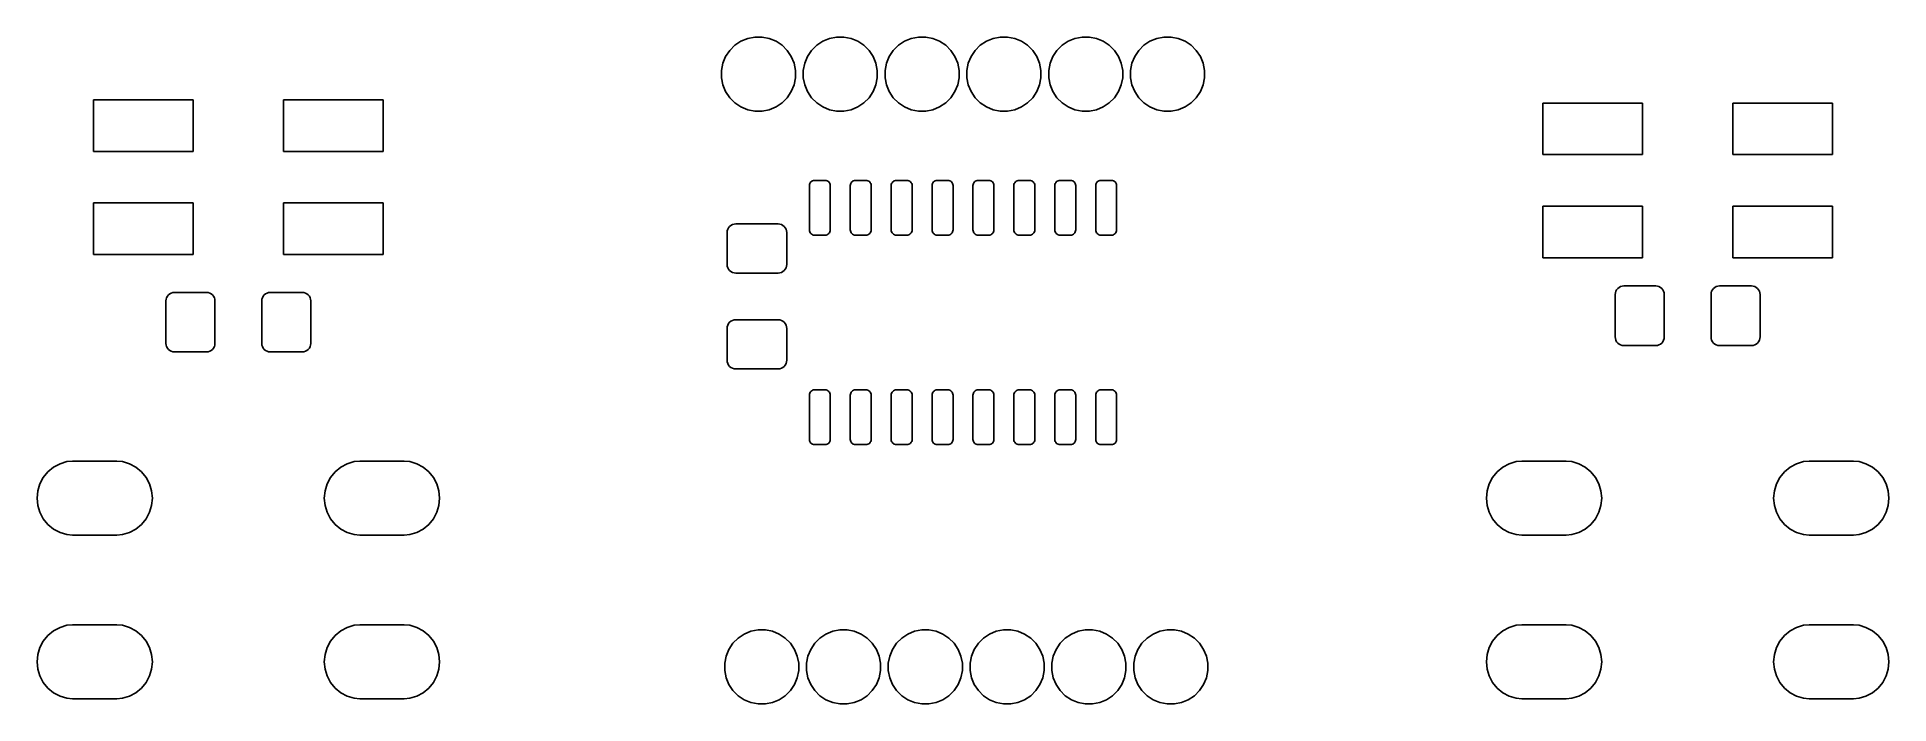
# Model space of a CAD drawing. Extents: x 1.7 to 59.3, y 2.1 to 22.9.
import ezdxf

# ---------------------------------------------------------------- set-up
doc = ezdxf.new("R2010")
doc.units = 0
doc.layers.add('BLACK', color=7, linetype='CONTINUOUS')

msp = doc.modelspace()

# ---------------------------------------------------------------- linework, layer by layer
at = {"layer": 'BLACK', "linetype": 'CONTINUOUS'}
for p, q in [((23.1309, 22.2447), (23.2567, 22.4331)), ((23.2567, 22.4331), (23.4169, 22.5933)), ((23.4169, 22.5933), (23.6053, 22.7191)), ((23.6053, 22.7191), (23.8146, 22.8058)), ((23.8146, 22.8058), (24.0367, 22.85)), ((24.0367, 22.85), (24.2633, 22.85)), ((24.2633, 22.85), (24.4854, 22.8058)), ((24.4854, 22.8058), (24.6947, 22.7191)), ((24.6947, 22.7191), (24.8831, 22.5933)), ((24.8831, 22.5933), (25.0433, 22.4331)), ((25.0433, 22.4331), (25.1691, 22.2447)), ((25.6709, 22.2447), (25.7967, 22.4331)), ((25.7967, 22.4331), (25.9569, 22.5933)), ((25.9569, 22.5933), (26.1453, 22.7191)), ((26.1453, 22.7191), (26.3546, 22.8058)), ((26.3546, 22.8058), (26.5767, 22.85)), ((26.5767, 22.85), (26.8033, 22.85)), ((26.8033, 22.85), (27.0254, 22.8058)), ((27.0254, 22.8058), (27.2347, 22.7191)), ((27.2347, 22.7191), (27.4231, 22.5933)), ((27.4231, 22.5933), (27.5833, 22.4331)), ((27.5833, 22.4331), (27.7091, 22.2447)), ((28.2109, 22.2447), (28.3367, 22.4331)), ((28.3367, 22.4331), (28.4969, 22.5933)), ((28.4969, 22.5933), (28.6853, 22.7191)), ((28.6853, 22.7191), (28.8946, 22.8058)), ((28.8946, 22.8058), (29.1167, 22.85)), ((29.1167, 22.85), (29.3433, 22.85)), ((29.3433, 22.85), (29.5654, 22.8058)), ((29.5654, 22.8058), (29.7747, 22.7191)), ((29.7747, 22.7191), (29.9631, 22.5933)), ((29.9631, 22.5933), (30.1233, 22.4331)), ((30.1233, 22.4331), (30.2491, 22.2447)), ((30.7509, 22.2447), (30.8767, 22.4331)), ((30.8767, 22.4331), (31.0369, 22.5933)), ((31.0369, 22.5933), (31.2253, 22.7191)), ((31.2253, 22.7191), (31.4346, 22.8058)), ((31.4346, 22.8058), (31.6567, 22.85)), ((31.6567, 22.85), (31.8833, 22.85)), ((31.8833, 22.85), (32.1054, 22.8058)), ((32.1054, 22.8058), (32.3147, 22.7191)), ((32.3147, 22.7191), (32.5031, 22.5933)), ((32.5031, 22.5933), (32.6633, 22.4331)), ((32.6633, 22.4331), (32.7891, 22.2447)), ((33.2909, 22.2447), (33.4167, 22.4331)), ((33.4167, 22.4331), (33.5769, 22.5933)), ((33.5769, 22.5933), (33.7653, 22.7191)), ((33.7653, 22.7191), (33.9746, 22.8058)), ((33.9746, 22.8058), (34.1967, 22.85)), ((34.1967, 22.85), (34.4233, 22.85)), ((34.4233, 22.85), (34.6454, 22.8058)), ((34.6454, 22.8058), (34.8547, 22.7191)), ((34.8547, 22.7191), (35.0431, 22.5933)), ((35.0431, 22.5933), (35.2033, 22.4331)), ((35.2033, 22.4331), (35.3291, 22.2447)), ((35.8309, 22.2447), (35.9567, 22.4331)), ((35.9567, 22.4331), (36.1169, 22.5933)), ((36.1169, 22.5933), (36.3053, 22.7191)), ((36.3053, 22.7191), (36.5146, 22.8058)), ((36.5146, 22.8058), (36.7367, 22.85)), ((36.7367, 22.85), (36.9633, 22.85)), ((36.9633, 22.85), (37.1854, 22.8058)), ((37.1854, 22.8058), (37.3947, 22.7191)), ((37.3947, 22.7191), (37.5831, 22.5933)), ((37.5831, 22.5933), (37.7433, 22.4331)), ((37.7433, 22.4331), (37.8691, 22.2447)), ((23, 21.8133), (23.0442, 22.0354)), ((23.0442, 22.0354), (23.1309, 22.2447)), ((25.1691, 22.2447), (25.2558, 22.0354)), ((25.2558, 22.0354), (25.3, 21.8133)), ((25.54, 21.8133), (25.5842, 22.0354)), ((25.5842, 22.0354), (25.6709, 22.2447)), ((27.7091, 22.2447), (27.7958, 22.0354)), ((27.7958, 22.0354), (27.84, 21.8133)), ((28.08, 21.8133), (28.1242, 22.0354)), ((28.1242, 22.0354), (28.2109, 22.2447)), ((30.2491, 22.2447), (30.3358, 22.0354)), ((30.3358, 22.0354), (30.38, 21.8133)), ((30.62, 21.8133), (30.6642, 22.0354)), ((30.6642, 22.0354), (30.7509, 22.2447)), ((32.7891, 22.2447), (32.8758, 22.0354)), ((32.8758, 22.0354), (32.92, 21.8133)), ((33.16, 21.8133), (33.2042, 22.0354)), ((33.2042, 22.0354), (33.2909, 22.2447)), ((35.3291, 22.2447), (35.4158, 22.0354)), ((35.4158, 22.0354), (35.46, 21.8133)), ((35.7, 21.8133), (35.7442, 22.0354)), ((35.7442, 22.0354), (35.8309, 22.2447)), ((37.8691, 22.2447), (37.9558, 22.0354)), ((37.9558, 22.0354), (38, 21.8133)), ((23, 21.5867), (23, 21.8133)), ((23.0442, 21.3646), (23, 21.5867)), ((23.1309, 21.1553), (23.0442, 21.3646)), ((25.2558, 21.3646), (25.1691, 21.1553)), ((25.3, 21.5867), (25.2558, 21.3646)), ((25.3, 21.8133), (25.3, 21.5867)), ((25.54, 21.5867), (25.54, 21.8133)), ((25.5842, 21.3646), (25.54, 21.5867)), ((25.6709, 21.1553), (25.5842, 21.3646)), ((27.7958, 21.3646), (27.7091, 21.1553)), ((27.84, 21.5867), (27.7958, 21.3646)), ((27.84, 21.8133), (27.84, 21.5867)), ((28.08, 21.5867), (28.08, 21.8133)), ((28.1242, 21.3646), (28.08, 21.5867)), ((28.2109, 21.1553), (28.1242, 21.3646)), ((30.3358, 21.3646), (30.2491, 21.1553)), ((30.38, 21.5867), (30.3358, 21.3646)), ((30.38, 21.8133), (30.38, 21.5867)), ((30.62, 21.5867), (30.62, 21.8133)), ((30.6642, 21.3646), (30.62, 21.5867)), ((30.7509, 21.1553), (30.6642, 21.3646)), ((32.8758, 21.3646), (32.7891, 21.1553)), ((32.92, 21.5867), (32.8758, 21.3646)), ((32.92, 21.8133), (32.92, 21.5867)), ((33.16, 21.5867), (33.16, 21.8133)), ((33.2042, 21.3646), (33.16, 21.5867)), ((33.2909, 21.1553), (33.2042, 21.3646)), ((35.4158, 21.3646), (35.3291, 21.1553)), ((35.46, 21.5867), (35.4158, 21.3646)), ((35.46, 21.8133), (35.46, 21.5867)), ((35.7, 21.5867), (35.7, 21.8133)), ((35.7442, 21.3646), (35.7, 21.5867)), ((35.8309, 21.1553), (35.7442, 21.3646)), ((37.9558, 21.3646), (37.8691, 21.1553)), ((38, 21.5867), (37.9558, 21.3646)), ((38, 21.8133), (38, 21.5867)), ((3.5, 19.3), (3.5, 20.9)), ((3.5, 20.9), (6.6, 20.9)), ((6.6, 20.9), (6.6, 19.3)), ((9.4, 19.3), (9.4, 20.9)), ((9.4, 20.9), (12.5, 20.9)), ((12.5, 20.9), (12.5, 19.3)), ((23.2567, 20.9669), (23.1309, 21.1553)), ((23.4169, 20.8067), (23.2567, 20.9669)), ((23.6053, 20.6809), (23.4169, 20.8067)), ((24.8831, 20.8067), (24.6947, 20.6809)), ((25.0433, 20.9669), (24.8831, 20.8067)), ((25.1691, 21.1553), (25.0433, 20.9669)), ((25.7967, 20.9669), (25.6709, 21.1553)), ((25.9569, 20.8067), (25.7967, 20.9669)), ((26.1453, 20.6809), (25.9569, 20.8067)), ((27.4231, 20.8067), (27.2347, 20.6809)), ((27.5833, 20.9669), (27.4231, 20.8067)), ((27.7091, 21.1553), (27.5833, 20.9669)), ((28.3367, 20.9669), (28.2109, 21.1553)), ((28.4969, 20.8067), (28.3367, 20.9669)), ((28.6853, 20.6809), (28.4969, 20.8067)), ((29.9631, 20.8067), (29.7747, 20.6809)), ((30.1233, 20.9669), (29.9631, 20.8067)), ((30.2491, 21.1553), (30.1233, 20.9669)), ((30.8767, 20.9669), (30.7509, 21.1553)), ((31.0369, 20.8067), (30.8767, 20.9669)), ((31.2253, 20.6809), (31.0369, 20.8067)), ((32.5031, 20.8067), (32.3147, 20.6809)), ((32.6633, 20.9669), (32.5031, 20.8067)), ((32.7891, 21.1553), (32.6633, 20.9669)), ((33.4167, 20.9669), (33.2909, 21.1553)), ((33.5769, 20.8067), (33.4167, 20.9669)), ((33.7653, 20.6809), (33.5769, 20.8067)), ((35.0431, 20.8067), (34.8547, 20.6809)), ((35.2033, 20.9669), (35.0431, 20.8067)), ((35.3291, 21.1553), (35.2033, 20.9669)), ((35.9567, 20.9669), (35.8309, 21.1553)), ((36.1169, 20.8067), (35.9567, 20.9669)), ((36.3053, 20.6809), (36.1169, 20.8067)), ((37.5831, 20.8067), (37.3947, 20.6809)), ((37.7433, 20.9669), (37.5831, 20.8067)), ((37.8691, 21.1553), (37.7433, 20.9669)), ((48.5, 19.2), (48.5, 20.8)), ((48.5, 20.8), (51.6, 20.8)), ((51.6, 20.8), (51.6, 19.2)), ((54.4, 19.2), (54.4, 20.8)), ((54.4, 20.8), (57.5, 20.8)), ((57.5, 20.8), (57.5, 19.2)), ((23.8146, 20.5942), (23.6053, 20.6809)), ((24.0367, 20.55), (23.8146, 20.5942)), ((24.2633, 20.55), (24.0367, 20.55)), ((24.4854, 20.5942), (24.2633, 20.55)), ((24.6947, 20.6809), (24.4854, 20.5942)), ((26.3546, 20.5942), (26.1453, 20.6809)), ((26.5767, 20.55), (26.3546, 20.5942)), ((26.8033, 20.55), (26.5767, 20.55)), ((27.0254, 20.5942), (26.8033, 20.55)), ((27.2347, 20.6809), (27.0254, 20.5942)), ((28.8946, 20.5942), (28.6853, 20.6809)), ((29.1167, 20.55), (28.8946, 20.5942)), ((29.3433, 20.55), (29.1167, 20.55)), ((29.5654, 20.5942), (29.3433, 20.55)), ((29.7747, 20.6809), (29.5654, 20.5942)), ((31.4346, 20.5942), (31.2253, 20.6809)), ((31.6567, 20.55), (31.4346, 20.5942)), ((31.8833, 20.55), (31.6567, 20.55)), ((32.1054, 20.5942), (31.8833, 20.55)), ((32.3147, 20.6809), (32.1054, 20.5942)), ((33.9746, 20.5942), (33.7653, 20.6809)), ((34.1967, 20.55), (33.9746, 20.5942)), ((34.4233, 20.55), (34.1967, 20.55)), ((34.6454, 20.5942), (34.4233, 20.55)), ((34.8547, 20.6809), (34.6454, 20.5942)), ((36.5146, 20.5942), (36.3053, 20.6809)), ((36.7367, 20.55), (36.5146, 20.5942)), ((36.9633, 20.55), (36.7367, 20.55)), ((37.1854, 20.5942), (36.9633, 20.55)), ((37.3947, 20.6809), (37.1854, 20.5942)), ((6.6, 19.3), (3.5, 19.3)), ((12.5, 19.3), (9.4, 19.3)), ((51.6, 19.2), (48.5, 19.2)), ((57.5, 19.2), (54.4, 19.2)), ((25.73, 18.2375), (25.7331, 18.2692)), ((25.73, 16.8625), (25.73, 18.2375)), ((25.7331, 18.2692), (25.7424, 18.2997)), ((25.7424, 18.2997), (25.7574, 18.3278)), ((25.7574, 18.3278), (25.7776, 18.3524)), ((25.7776, 18.3524), (25.8022, 18.3726)), ((25.8022, 18.3726), (25.8303, 18.3876)), ((25.8303, 18.3876), (25.8608, 18.3969)), ((25.8608, 18.3969), (25.8925, 18.4)), ((25.8925, 18.4), (26.2175, 18.4)), ((26.2175, 18.4), (26.2492, 18.3969)), ((26.2492, 18.3969), (26.2797, 18.3876)), ((26.2797, 18.3876), (26.3078, 18.3726)), ((26.3078, 18.3726), (26.3324, 18.3524)), ((26.3324, 18.3524), (26.3526, 18.3278)), ((26.3526, 18.3278), (26.3676, 18.2997)), ((26.3676, 18.2997), (26.3769, 18.2692)), ((26.3769, 18.2692), (26.38, 18.2375)), ((26.38, 18.2375), (26.38, 16.8625)), ((27, 18.2375), (27.0031, 18.2692)), ((27, 16.8625), (27, 18.2375)), ((27.0031, 18.2692), (27.0124, 18.2997)), ((27.0124, 18.2997), (27.0274, 18.3278)), ((27.0274, 18.3278), (27.0476, 18.3524)), ((27.0476, 18.3524), (27.0722, 18.3726)), ((27.0722, 18.3726), (27.1003, 18.3876)), ((27.1003, 18.3876), (27.1308, 18.3969)), ((27.1308, 18.3969), (27.1625, 18.4)), ((27.1625, 18.4), (27.4875, 18.4)), ((27.4875, 18.4), (27.5192, 18.3969)), ((27.5192, 18.3969), (27.5497, 18.3876)), ((27.5497, 18.3876), (27.5778, 18.3726)), ((27.5778, 18.3726), (27.6024, 18.3524)), ((27.6024, 18.3524), (27.6226, 18.3278)), ((27.6226, 18.3278), (27.6376, 18.2997)), ((27.6376, 18.2997), (27.6469, 18.2692)), ((27.6469, 18.2692), (27.65, 18.2375)), ((27.65, 18.2375), (27.65, 16.8625)), ((28.27, 18.2375), (28.2731, 18.2692)), ((28.27, 16.8625), (28.27, 18.2375)), ((28.2731, 18.2692), (28.2824, 18.2997)), ((28.2824, 18.2997), (28.2974, 18.3278)), ((28.2974, 18.3278), (28.3176, 18.3524)), ((28.3176, 18.3524), (28.3422, 18.3726)), ((28.3422, 18.3726), (28.3703, 18.3876)), ((28.3703, 18.3876), (28.4008, 18.3969)), ((28.4008, 18.3969), (28.4325, 18.4)), ((28.4325, 18.4), (28.7575, 18.4)), ((28.7575, 18.4), (28.7892, 18.3969)), ((28.7892, 18.3969), (28.8197, 18.3876)), ((28.8197, 18.3876), (28.8478, 18.3726)), ((28.8478, 18.3726), (28.8724, 18.3524)), ((28.8724, 18.3524), (28.8926, 18.3278)), ((28.8926, 18.3278), (28.9076, 18.2997)), ((28.9076, 18.2997), (28.9169, 18.2692)), ((28.9169, 18.2692), (28.92, 18.2375)), ((28.92, 18.2375), (28.92, 16.8625)), ((29.54, 18.2375), (29.5431, 18.2692)), ((29.54, 16.8625), (29.54, 18.2375)), ((29.5431, 18.2692), (29.5524, 18.2997)), ((29.5524, 18.2997), (29.5674, 18.3278)), ((29.5674, 18.3278), (29.5876, 18.3524)), ((29.5876, 18.3524), (29.6122, 18.3726)), ((29.6122, 18.3726), (29.6403, 18.3876)), ((29.6403, 18.3876), (29.6708, 18.3969)), ((29.6708, 18.3969), (29.7025, 18.4)), ((29.7025, 18.4), (30.0275, 18.4)), ((30.0275, 18.4), (30.0592, 18.3969)), ((30.0592, 18.3969), (30.0897, 18.3876)), ((30.0897, 18.3876), (30.1178, 18.3726)), ((30.1178, 18.3726), (30.1424, 18.3524)), ((30.1424, 18.3524), (30.1626, 18.3278)), ((30.1626, 18.3278), (30.1776, 18.2997)), ((30.1776, 18.2997), (30.1869, 18.2692)), ((30.1869, 18.2692), (30.19, 18.2375)), ((30.19, 18.2375), (30.19, 16.8625)), ((30.81, 18.2375), (30.8131, 18.2692)), ((30.81, 16.8625), (30.81, 18.2375)), ((30.8131, 18.2692), (30.8224, 18.2997)), ((30.8224, 18.2997), (30.8374, 18.3278)), ((30.8374, 18.3278), (30.8576, 18.3524)), ((30.8576, 18.3524), (30.8822, 18.3726)), ((30.8822, 18.3726), (30.9103, 18.3876)), ((30.9103, 18.3876), (30.9408, 18.3969)), ((30.9408, 18.3969), (30.9725, 18.4)), ((30.9725, 18.4), (31.2975, 18.4)), ((31.2975, 18.4), (31.3292, 18.3969)), ((31.3292, 18.3969), (31.3597, 18.3876)), ((31.3597, 18.3876), (31.3878, 18.3726)), ((31.3878, 18.3726), (31.4124, 18.3524)), ((31.4124, 18.3524), (31.4326, 18.3278)), ((31.4326, 18.3278), (31.4476, 18.2997)), ((31.4476, 18.2997), (31.4569, 18.2692)), ((31.4569, 18.2692), (31.46, 18.2375)), ((31.46, 18.2375), (31.46, 16.8625)), ((32.08, 18.2375), (32.0831, 18.2692)), ((32.08, 16.8625), (32.08, 18.2375)), ((32.0831, 18.2692), (32.0924, 18.2997)), ((32.0924, 18.2997), (32.1074, 18.3278)), ((32.1074, 18.3278), (32.1276, 18.3524)), ((32.1276, 18.3524), (32.1522, 18.3726)), ((32.1522, 18.3726), (32.1803, 18.3876)), ((32.1803, 18.3876), (32.2108, 18.3969)), ((32.2108, 18.3969), (32.2425, 18.4)), ((32.2425, 18.4), (32.5675, 18.4)), ((32.5675, 18.4), (32.5992, 18.3969)), ((32.5992, 18.3969), (32.6297, 18.3876)), ((32.6297, 18.3876), (32.6578, 18.3726)), ((32.6578, 18.3726), (32.6824, 18.3524)), ((32.6824, 18.3524), (32.7026, 18.3278)), ((32.7026, 18.3278), (32.7176, 18.2997)), ((32.7176, 18.2997), (32.7269, 18.2692)), ((32.7269, 18.2692), (32.73, 18.2375)), ((32.73, 18.2375), (32.73, 16.8625)), ((33.35, 18.2375), (33.3531, 18.2692)), ((33.35, 16.8625), (33.35, 18.2375)), ((33.3531, 18.2692), (33.3624, 18.2997)), ((33.3624, 18.2997), (33.3774, 18.3278)), ((33.3774, 18.3278), (33.3976, 18.3524)), ((33.3976, 18.3524), (33.4222, 18.3726)), ((33.4222, 18.3726), (33.4503, 18.3876)), ((33.4503, 18.3876), (33.4808, 18.3969)), ((33.4808, 18.3969), (33.5125, 18.4)), ((33.5125, 18.4), (33.8375, 18.4)), ((33.8375, 18.4), (33.8692, 18.3969)), ((33.8692, 18.3969), (33.8997, 18.3876)), ((33.8997, 18.3876), (33.9278, 18.3726)), ((33.9278, 18.3726), (33.9524, 18.3524)), ((33.9524, 18.3524), (33.9726, 18.3278)), ((33.9726, 18.3278), (33.9876, 18.2997)), ((33.9876, 18.2997), (33.9969, 18.2692)), ((33.9969, 18.2692), (34, 18.2375)), ((34, 18.2375), (34, 16.8625)), ((34.62, 18.2375), (34.6231, 18.2692)), ((34.62, 16.8625), (34.62, 18.2375)), ((34.6231, 18.2692), (34.6324, 18.2997)), ((34.6324, 18.2997), (34.6474, 18.3278)), ((34.6474, 18.3278), (34.6676, 18.3524)), ((34.6676, 18.3524), (34.6922, 18.3726)), ((34.6922, 18.3726), (34.7203, 18.3876)), ((34.7203, 18.3876), (34.7508, 18.3969)), ((34.7508, 18.3969), (34.7825, 18.4)), ((34.7825, 18.4), (35.1075, 18.4)), ((35.1075, 18.4), (35.1392, 18.3969)), ((35.1392, 18.3969), (35.1697, 18.3876)), ((35.1697, 18.3876), (35.1978, 18.3726)), ((35.1978, 18.3726), (35.2224, 18.3524)), ((35.2224, 18.3524), (35.2426, 18.3278)), ((35.2426, 18.3278), (35.2576, 18.2997)), ((35.2576, 18.2997), (35.2669, 18.2692)), ((35.2669, 18.2692), (35.27, 18.2375)), ((35.27, 18.2375), (35.27, 16.8625)), ((3.5, 16.1), (3.5, 17.7)), ((3.5, 17.7), (6.6, 17.7)), ((6.6, 17.7), (6.6, 16.1)), ((9.4, 16.1), (9.4, 17.7)), ((9.4, 17.7), (12.5, 17.7)), ((12.5, 17.7), (12.5, 16.1)), ((48.5, 16), (48.5, 17.6)), ((48.5, 17.6), (51.6, 17.6)), ((51.6, 17.6), (51.6, 16)), ((54.4, 16), (54.4, 17.6)), ((54.4, 17.6), (57.5, 17.6)), ((57.5, 17.6), (57.5, 16)), ((23.175, 16.7825), (23.1801, 16.8347)), ((23.175, 15.7925), (23.175, 16.7825)), ((23.1801, 16.8347), (23.1954, 16.8848)), ((23.1954, 16.8848), (23.2201, 16.9311)), ((23.2201, 16.9311), (23.2534, 16.9716)), ((23.2534, 16.9716), (23.2939, 17.0049)), ((23.2939, 17.0049), (23.3402, 17.0296)), ((23.3402, 17.0296), (23.3903, 17.0449)), ((23.3903, 17.0449), (23.4425, 17.05)), ((23.4425, 17.05), (24.7575, 17.05)), ((24.7575, 17.05), (24.8097, 17.0449)), ((24.8097, 17.0449), (24.8598, 17.0296)), ((24.8598, 17.0296), (24.9061, 17.0049)), ((24.9061, 17.0049), (24.9466, 16.9716)), ((24.9466, 16.9716), (24.9799, 16.9311)), ((24.9799, 16.9311), (25.0046, 16.8848)), ((25.0046, 16.8848), (25.0199, 16.8347)), ((25.0199, 16.8347), (25.025, 16.7825)), ((25.025, 16.7825), (25.025, 15.7925)), ((25.7331, 16.8308), (25.73, 16.8625)), ((25.7424, 16.8003), (25.7331, 16.8308)), ((25.7574, 16.7722), (25.7424, 16.8003)), ((25.7776, 16.7476), (25.7574, 16.7722)), ((25.8022, 16.7274), (25.7776, 16.7476)), ((25.8303, 16.7124), (25.8022, 16.7274)), ((25.8608, 16.7031), (25.8303, 16.7124)), ((25.8925, 16.7), (25.8608, 16.7031)), ((26.2175, 16.7), (25.8925, 16.7)), ((26.2492, 16.7031), (26.2175, 16.7)), ((26.2797, 16.7124), (26.2492, 16.7031)), ((26.3078, 16.7274), (26.2797, 16.7124)), ((26.3324, 16.7476), (26.3078, 16.7274)), ((26.3526, 16.7722), (26.3324, 16.7476)), ((26.3676, 16.8003), (26.3526, 16.7722)), ((26.3769, 16.8308), (26.3676, 16.8003)), ((26.38, 16.8625), (26.3769, 16.8308)), ((27.0031, 16.8308), (27, 16.8625)), ((27.0124, 16.8003), (27.0031, 16.8308)), ((27.0274, 16.7722), (27.0124, 16.8003)), ((27.0476, 16.7476), (27.0274, 16.7722)), ((27.0722, 16.7274), (27.0476, 16.7476)), ((27.1003, 16.7124), (27.0722, 16.7274)), ((27.1308, 16.7031), (27.1003, 16.7124)), ((27.1625, 16.7), (27.1308, 16.7031)), ((27.4875, 16.7), (27.1625, 16.7)), ((27.5192, 16.7031), (27.4875, 16.7)), ((27.5497, 16.7124), (27.5192, 16.7031)), ((27.5778, 16.7274), (27.5497, 16.7124)), ((27.6024, 16.7476), (27.5778, 16.7274)), ((27.6226, 16.7722), (27.6024, 16.7476)), ((27.6376, 16.8003), (27.6226, 16.7722)), ((27.6469, 16.8308), (27.6376, 16.8003)), ((27.65, 16.8625), (27.6469, 16.8308)), ((28.2731, 16.8308), (28.27, 16.8625)), ((28.2824, 16.8003), (28.2731, 16.8308)), ((28.2974, 16.7722), (28.2824, 16.8003)), ((28.3176, 16.7476), (28.2974, 16.7722)), ((28.3422, 16.7274), (28.3176, 16.7476)), ((28.3703, 16.7124), (28.3422, 16.7274)), ((28.4008, 16.7031), (28.3703, 16.7124)), ((28.4325, 16.7), (28.4008, 16.7031)), ((28.7575, 16.7), (28.4325, 16.7)), ((28.7892, 16.7031), (28.7575, 16.7)), ((28.8197, 16.7124), (28.7892, 16.7031)), ((28.8478, 16.7274), (28.8197, 16.7124)), ((28.8724, 16.7476), (28.8478, 16.7274)), ((28.8926, 16.7722), (28.8724, 16.7476)), ((28.9076, 16.8003), (28.8926, 16.7722)), ((28.9169, 16.8308), (28.9076, 16.8003)), ((28.92, 16.8625), (28.9169, 16.8308)), ((29.5431, 16.8308), (29.54, 16.8625)), ((29.5524, 16.8003), (29.5431, 16.8308)), ((29.5674, 16.7722), (29.5524, 16.8003)), ((29.5876, 16.7476), (29.5674, 16.7722)), ((29.6122, 16.7274), (29.5876, 16.7476)), ((29.6403, 16.7124), (29.6122, 16.7274)), ((29.6708, 16.7031), (29.6403, 16.7124)), ((29.7025, 16.7), (29.6708, 16.7031)), ((30.0275, 16.7), (29.7025, 16.7)), ((30.0592, 16.7031), (30.0275, 16.7)), ((30.0897, 16.7124), (30.0592, 16.7031)), ((30.1178, 16.7274), (30.0897, 16.7124)), ((30.1424, 16.7476), (30.1178, 16.7274)), ((30.1626, 16.7722), (30.1424, 16.7476)), ((30.1776, 16.8003), (30.1626, 16.7722)), ((30.1869, 16.8308), (30.1776, 16.8003)), ((30.19, 16.8625), (30.1869, 16.8308)), ((30.8131, 16.8308), (30.81, 16.8625)), ((30.8224, 16.8003), (30.8131, 16.8308)), ((30.8374, 16.7722), (30.8224, 16.8003)), ((30.8576, 16.7476), (30.8374, 16.7722)), ((30.8822, 16.7274), (30.8576, 16.7476)), ((30.9103, 16.7124), (30.8822, 16.7274)), ((30.9408, 16.7031), (30.9103, 16.7124)), ((30.9725, 16.7), (30.9408, 16.7031)), ((31.2975, 16.7), (30.9725, 16.7)), ((31.3292, 16.7031), (31.2975, 16.7)), ((31.3597, 16.7124), (31.3292, 16.7031)), ((31.3878, 16.7274), (31.3597, 16.7124)), ((31.4124, 16.7476), (31.3878, 16.7274)), ((31.4326, 16.7722), (31.4124, 16.7476)), ((31.4476, 16.8003), (31.4326, 16.7722)), ((31.4569, 16.8308), (31.4476, 16.8003)), ((31.46, 16.8625), (31.4569, 16.8308)), ((32.0831, 16.8308), (32.08, 16.8625)), ((32.0924, 16.8003), (32.0831, 16.8308)), ((32.1074, 16.7722), (32.0924, 16.8003)), ((32.1276, 16.7476), (32.1074, 16.7722)), ((32.1522, 16.7274), (32.1276, 16.7476)), ((32.1803, 16.7124), (32.1522, 16.7274)), ((32.2108, 16.7031), (32.1803, 16.7124)), ((32.2425, 16.7), (32.2108, 16.7031)), ((32.5675, 16.7), (32.2425, 16.7)), ((32.5992, 16.7031), (32.5675, 16.7)), ((32.6297, 16.7124), (32.5992, 16.7031)), ((32.6578, 16.7274), (32.6297, 16.7124)), ((32.6824, 16.7476), (32.6578, 16.7274)), ((32.7026, 16.7722), (32.6824, 16.7476)), ((32.7176, 16.8003), (32.7026, 16.7722)), ((32.7269, 16.8308), (32.7176, 16.8003)), ((32.73, 16.8625), (32.7269, 16.8308)), ((33.3531, 16.8308), (33.35, 16.8625)), ((33.3624, 16.8003), (33.3531, 16.8308)), ((33.3774, 16.7722), (33.3624, 16.8003)), ((33.3976, 16.7476), (33.3774, 16.7722)), ((33.4222, 16.7274), (33.3976, 16.7476)), ((33.4503, 16.7124), (33.4222, 16.7274)), ((33.4808, 16.7031), (33.4503, 16.7124)), ((33.5125, 16.7), (33.4808, 16.7031)), ((33.8375, 16.7), (33.5125, 16.7)), ((33.8692, 16.7031), (33.8375, 16.7)), ((33.8997, 16.7124), (33.8692, 16.7031)), ((33.9278, 16.7274), (33.8997, 16.7124)), ((33.9524, 16.7476), (33.9278, 16.7274)), ((33.9726, 16.7722), (33.9524, 16.7476)), ((33.9876, 16.8003), (33.9726, 16.7722)), ((33.9969, 16.8308), (33.9876, 16.8003)), ((34, 16.8625), (33.9969, 16.8308)), ((34.6231, 16.8308), (34.62, 16.8625)), ((34.6324, 16.8003), (34.6231, 16.8308)), ((34.6474, 16.7722), (34.6324, 16.8003)), ((34.6676, 16.7476), (34.6474, 16.7722)), ((34.6922, 16.7274), (34.6676, 16.7476)), ((34.7203, 16.7124), (34.6922, 16.7274)), ((34.7508, 16.7031), (34.7203, 16.7124)), ((34.7825, 16.7), (34.7508, 16.7031)), ((35.1075, 16.7), (34.7825, 16.7)), ((35.1392, 16.7031), (35.1075, 16.7)), ((35.1697, 16.7124), (35.1392, 16.7031)), ((35.1978, 16.7274), (35.1697, 16.7124)), ((35.2224, 16.7476), (35.1978, 16.7274)), ((35.2426, 16.7722), (35.2224, 16.7476)), ((35.2576, 16.8003), (35.2426, 16.7722)), ((35.2669, 16.8308), (35.2576, 16.8003)), ((35.27, 16.8625), (35.2669, 16.8308)), ((6.6, 16.1), (3.5, 16.1)), ((12.5, 16.1), (9.4, 16.1)), ((23.1801, 15.7403), (23.175, 15.7925)), ((23.1954, 15.6902), (23.1801, 15.7403)), ((23.2201, 15.6439), (23.1954, 15.6902)), ((23.2534, 15.6034), (23.2201, 15.6439)), ((23.2939, 15.5701), (23.2534, 15.6034)), ((23.3402, 15.5454), (23.2939, 15.5701)), ((23.3903, 15.5301), (23.3402, 15.5454)), ((23.4425, 15.525), (23.3903, 15.5301)), ((24.8097, 15.5301), (24.7575, 15.525)), ((24.8598, 15.5454), (24.8097, 15.5301)), ((24.9061, 15.5701), (24.8598, 15.5454)), ((24.9466, 15.6034), (24.9061, 15.5701)), ((24.9799, 15.6439), (24.9466, 15.6034)), ((25.0046, 15.6902), (24.9799, 15.6439)), ((25.0199, 15.7403), (25.0046, 15.6902)), ((25.025, 15.7925), (25.0199, 15.7403)), ((51.6, 16), (48.5, 16)), ((57.5, 16), (54.4, 16)), ((24.7575, 15.525), (23.4425, 15.525)), ((50.7551, 14.9097), (50.7704, 14.9598)), ((50.7704, 14.9598), (50.7951, 15.0061)), ((50.7951, 15.0061), (50.8284, 15.0466)), ((50.8284, 15.0466), (50.8689, 15.0799)), ((50.8689, 15.0799), (50.9152, 15.1046)), ((50.9152, 15.1046), (50.9653, 15.1199)), ((50.9653, 15.1199), (51.0175, 15.125)), ((51.0175, 15.125), (52.0075, 15.125)), ((52.0075, 15.125), (52.0597, 15.1199)), ((52.0597, 15.1199), (52.1098, 15.1046)), ((52.1098, 15.1046), (52.1561, 15.0799)), ((52.1561, 15.0799), (52.1966, 15.0466)), ((52.1966, 15.0466), (52.2299, 15.0061)), ((52.2299, 15.0061), (52.2546, 14.9598)), ((52.2546, 14.9598), (52.2699, 14.9097)), ((53.7301, 14.9097), (53.7454, 14.9598)), ((53.7454, 14.9598), (53.7701, 15.0061)), ((53.7701, 15.0061), (53.8034, 15.0466)), ((53.8034, 15.0466), (53.8439, 15.0799)), ((53.8439, 15.0799), (53.8902, 15.1046)), ((53.8902, 15.1046), (53.9403, 15.1199)), ((53.9403, 15.1199), (53.9925, 15.125)), ((53.9925, 15.125), (54.9825, 15.125)), ((54.9825, 15.125), (55.0347, 15.1199)), ((55.0347, 15.1199), (55.0848, 15.1046)), ((55.0848, 15.1046), (55.1311, 15.0799)), ((55.1311, 15.0799), (55.1716, 15.0466)), ((55.1716, 15.0466), (55.2049, 15.0061)), ((55.2049, 15.0061), (55.2296, 14.9598)), ((55.2296, 14.9598), (55.2449, 14.9097)), ((5.75, 14.6575), (5.75514, 14.7097)), ((5.75, 13.3425), (5.75, 14.6575)), ((5.75514, 14.7097), (5.77037, 14.7598)), ((5.77037, 14.7598), (5.79509, 14.8061)), ((5.79509, 14.8061), (5.82836, 14.8466)), ((5.82836, 14.8466), (5.8689, 14.8799)), ((5.8689, 14.8799), (5.91516, 14.9046)), ((5.91516, 14.9046), (5.96535, 14.9199)), ((5.96535, 14.9199), (6.01754, 14.925)), ((6.01754, 14.925), (7.00746, 14.925)), ((7.00746, 14.925), (7.05965, 14.9199)), ((7.05965, 14.9199), (7.10984, 14.9046)), ((7.10984, 14.9046), (7.15609, 14.8799)), ((7.15609, 14.8799), (7.19664, 14.8466)), ((7.19664, 14.8466), (7.22991, 14.8061)), ((7.22991, 14.8061), (7.25463, 14.7598)), ((7.25463, 14.7598), (7.26986, 14.7097)), ((7.26986, 14.7097), (7.275, 14.6575)), ((7.275, 14.6575), (7.275, 13.3425)), ((8.725, 14.6575), (8.73014, 14.7097)), ((8.725, 13.3425), (8.725, 14.6575)), ((8.73014, 14.7097), (8.74537, 14.7598)), ((8.74537, 14.7598), (8.77009, 14.8061)), ((8.77009, 14.8061), (8.80336, 14.8466)), ((8.80336, 14.8466), (8.8439, 14.8799)), ((8.8439, 14.8799), (8.89016, 14.9046)), ((8.89016, 14.9046), (8.94035, 14.9199)), ((8.94035, 14.9199), (8.99254, 14.925)), ((8.99254, 14.925), (9.98246, 14.925)), ((9.98246, 14.925), (10.0347, 14.9199)), ((10.0347, 14.9199), (10.0848, 14.9046)), ((10.0848, 14.9046), (10.1311, 14.8799)), ((10.1311, 14.8799), (10.1716, 14.8466)), ((10.1716, 14.8466), (10.2049, 14.8061)), ((10.2049, 14.8061), (10.2296, 14.7598)), ((10.2296, 14.7598), (10.2449, 14.7097)), ((10.2449, 14.7097), (10.25, 14.6575)), ((10.25, 14.6575), (10.25, 13.3425)), ((50.75, 14.8575), (50.7551, 14.9097)), ((50.75, 13.5425), (50.75, 14.8575)), ((52.2699, 14.9097), (52.275, 14.8575)), ((52.275, 14.8575), (52.275, 13.5425)), ((53.725, 14.8575), (53.7301, 14.9097)), ((53.725, 13.5425), (53.725, 14.8575)), ((55.2449, 14.9097), (55.25, 14.8575)), ((55.25, 14.8575), (55.25, 13.5425)), ((23.175, 13.8075), (23.1801, 13.8597)), ((23.175, 12.8175), (23.175, 13.8075)), ((23.1801, 13.8597), (23.1954, 13.9098)), ((23.1954, 13.9098), (23.2201, 13.9561)), ((23.2201, 13.9561), (23.2534, 13.9966)), ((23.2534, 13.9966), (23.2939, 14.0299)), ((23.2939, 14.0299), (23.3402, 14.0546)), ((23.3402, 14.0546), (23.3903, 14.0699)), ((23.3903, 14.0699), (23.4425, 14.075)), ((23.4425, 14.075), (24.7575, 14.075)), ((24.7575, 14.075), (24.8097, 14.0699)), ((24.8097, 14.0699), (24.8598, 14.0546)), ((24.8598, 14.0546), (24.9061, 14.0299)), ((24.9061, 14.0299), (24.9466, 13.9966)), ((24.9466, 13.9966), (24.9799, 13.9561)), ((24.9799, 13.9561), (25.0046, 13.9098)), ((25.0046, 13.9098), (25.0199, 13.8597)), ((25.0199, 13.8597), (25.025, 13.8075)), ((25.025, 13.8075), (25.025, 12.8175)), ((5.75514, 13.2903), (5.75, 13.3425)), ((5.77037, 13.2402), (5.75514, 13.2903)), ((5.79509, 13.1939), (5.77037, 13.2402)), ((7.25463, 13.2402), (7.22991, 13.1939)), ((7.26986, 13.2903), (7.25463, 13.2402)), ((7.275, 13.3425), (7.26986, 13.2903)), ((8.73014, 13.2903), (8.725, 13.3425)), ((8.74537, 13.2402), (8.73014, 13.2903)), ((8.77009, 13.1939), (8.74537, 13.2402)), ((10.2296, 13.2402), (10.2049, 13.1939)), ((10.2449, 13.2903), (10.2296, 13.2402)), ((10.25, 13.3425), (10.2449, 13.2903)), ((50.7551, 13.4903), (50.75, 13.5425)), ((50.7704, 13.4402), (50.7551, 13.4903)), ((50.7951, 13.3939), (50.7704, 13.4402)), ((50.8284, 13.3534), (50.7951, 13.3939)), ((50.8689, 13.3201), (50.8284, 13.3534)), ((50.9152, 13.2954), (50.8689, 13.3201)), ((50.9653, 13.2801), (50.9152, 13.2954)), ((51.0175, 13.275), (50.9653, 13.2801)), ((52.0075, 13.275), (51.0175, 13.275)), ((52.0597, 13.2801), (52.0075, 13.275)), ((52.1098, 13.2954), (52.0597, 13.2801)), ((52.1561, 13.3201), (52.1098, 13.2954)), ((52.1966, 13.3534), (52.1561, 13.3201)), ((52.2299, 13.3939), (52.1966, 13.3534)), ((52.2546, 13.4402), (52.2299, 13.3939)), ((52.2699, 13.4903), (52.2546, 13.4402)), ((52.275, 13.5425), (52.2699, 13.4903)), ((53.7301, 13.4903), (53.725, 13.5425)), ((53.7454, 13.4402), (53.7301, 13.4903)), ((53.7701, 13.3939), (53.7454, 13.4402)), ((53.8034, 13.3534), (53.7701, 13.3939)), ((53.8439, 13.3201), (53.8034, 13.3534)), ((53.8902, 13.2954), (53.8439, 13.3201)), ((53.9403, 13.2801), (53.8902, 13.2954)), ((53.9925, 13.275), (53.9403, 13.2801)), ((54.9825, 13.275), (53.9925, 13.275)), ((55.0347, 13.2801), (54.9825, 13.275)), ((55.0848, 13.2954), (55.0347, 13.2801)), ((55.1311, 13.3201), (55.0848, 13.2954)), ((55.1716, 13.3534), (55.1311, 13.3201)), ((55.2049, 13.3939), (55.1716, 13.3534)), ((55.2296, 13.4402), (55.2049, 13.3939)), ((55.2449, 13.4903), (55.2296, 13.4402)), ((55.25, 13.5425), (55.2449, 13.4903)), ((5.82836, 13.1534), (5.79509, 13.1939)), ((5.8689, 13.1201), (5.82836, 13.1534)), ((5.91516, 13.0954), (5.8689, 13.1201)), ((5.96535, 13.0801), (5.91516, 13.0954)), ((6.01754, 13.075), (5.96535, 13.0801)), ((7.00746, 13.075), (6.01754, 13.075)), ((7.05965, 13.0801), (7.00746, 13.075)), ((7.10984, 13.0954), (7.05965, 13.0801)), ((7.15609, 13.1201), (7.10984, 13.0954)), ((7.19664, 13.1534), (7.15609, 13.1201)), ((7.22991, 13.1939), (7.19664, 13.1534)), ((8.80336, 13.1534), (8.77009, 13.1939)), ((8.8439, 13.1201), (8.80336, 13.1534)), ((8.89016, 13.0954), (8.8439, 13.1201)), ((8.94035, 13.0801), (8.89016, 13.0954)), ((8.99254, 13.075), (8.94035, 13.0801)), ((9.98246, 13.075), (8.99254, 13.075)), ((10.0347, 13.0801), (9.98246, 13.075)), ((10.0848, 13.0954), (10.0347, 13.0801)), ((10.1311, 13.1201), (10.0848, 13.0954)), ((10.1716, 13.1534), (10.1311, 13.1201)), ((10.2049, 13.1939), (10.1716, 13.1534)), ((23.1801, 12.7653), (23.175, 12.8175)), ((23.1954, 12.7152), (23.1801, 12.7653)), ((23.2201, 12.6689), (23.1954, 12.7152)), ((23.2534, 12.6284), (23.2201, 12.6689)), ((24.9799, 12.6689), (24.9466, 12.6284)), ((25.0046, 12.7152), (24.9799, 12.6689)), ((25.0199, 12.7653), (25.0046, 12.7152)), ((25.025, 12.8175), (25.0199, 12.7653)), ((23.2939, 12.5951), (23.2534, 12.6284)), ((23.3402, 12.5704), (23.2939, 12.5951)), ((23.3903, 12.5551), (23.3402, 12.5704)), ((23.4425, 12.55), (23.3903, 12.5551)), ((24.7575, 12.55), (23.4425, 12.55)), ((24.8097, 12.5551), (24.7575, 12.55)), ((24.8598, 12.5704), (24.8097, 12.5551)), ((24.9061, 12.5951), (24.8598, 12.5704)), ((24.9466, 12.6284), (24.9061, 12.5951)), ((25.73, 11.7375), (25.7331, 11.7692)), ((25.73, 10.3625), (25.73, 11.7375)), ((25.7331, 11.7692), (25.7424, 11.7997)), ((25.7424, 11.7997), (25.7574, 11.8278)), ((25.7574, 11.8278), (25.7776, 11.8524)), ((25.7776, 11.8524), (25.8022, 11.8726)), ((25.8022, 11.8726), (25.8303, 11.8876)), ((25.8303, 11.8876), (25.8608, 11.8969)), ((25.8608, 11.8969), (25.8925, 11.9)), ((25.8925, 11.9), (26.2175, 11.9)), ((26.2175, 11.9), (26.2492, 11.8969)), ((26.2492, 11.8969), (26.2797, 11.8876)), ((26.2797, 11.8876), (26.3078, 11.8726)), ((26.3078, 11.8726), (26.3324, 11.8524)), ((26.3324, 11.8524), (26.3526, 11.8278)), ((26.3526, 11.8278), (26.3676, 11.7997)), ((26.3676, 11.7997), (26.3769, 11.7692)), ((26.3769, 11.7692), (26.38, 11.7375)), ((26.38, 11.7375), (26.38, 10.3625)), ((27, 11.7375), (27.0031, 11.7692)), ((27, 10.3625), (27, 11.7375)), ((27.0031, 11.7692), (27.0124, 11.7997)), ((27.0124, 11.7997), (27.0274, 11.8278)), ((27.0274, 11.8278), (27.0476, 11.8524)), ((27.0476, 11.8524), (27.0722, 11.8726)), ((27.0722, 11.8726), (27.1003, 11.8876)), ((27.1003, 11.8876), (27.1308, 11.8969)), ((27.1308, 11.8969), (27.1625, 11.9)), ((27.1625, 11.9), (27.4875, 11.9)), ((27.4875, 11.9), (27.5192, 11.8969)), ((27.5192, 11.8969), (27.5497, 11.8876)), ((27.5497, 11.8876), (27.5778, 11.8726)), ((27.5778, 11.8726), (27.6024, 11.8524)), ((27.6024, 11.8524), (27.6226, 11.8278)), ((27.6226, 11.8278), (27.6376, 11.7997)), ((27.6376, 11.7997), (27.6469, 11.7692)), ((27.6469, 11.7692), (27.65, 11.7375)), ((27.65, 11.7375), (27.65, 10.3625)), ((28.27, 11.7375), (28.2731, 11.7692)), ((28.27, 10.3625), (28.27, 11.7375)), ((28.2731, 11.7692), (28.2824, 11.7997)), ((28.2824, 11.7997), (28.2974, 11.8278)), ((28.2974, 11.8278), (28.3176, 11.8524)), ((28.3176, 11.8524), (28.3422, 11.8726)), ((28.3422, 11.8726), (28.3703, 11.8876)), ((28.3703, 11.8876), (28.4008, 11.8969)), ((28.4008, 11.8969), (28.4325, 11.9)), ((28.4325, 11.9), (28.7575, 11.9)), ((28.7575, 11.9), (28.7892, 11.8969)), ((28.7892, 11.8969), (28.8197, 11.8876)), ((28.8197, 11.8876), (28.8478, 11.8726)), ((28.8478, 11.8726), (28.8724, 11.8524)), ((28.8724, 11.8524), (28.8926, 11.8278)), ((28.8926, 11.8278), (28.9076, 11.7997)), ((28.9076, 11.7997), (28.9169, 11.7692)), ((28.9169, 11.7692), (28.92, 11.7375)), ((28.92, 11.7375), (28.92, 10.3625)), ((29.54, 11.7375), (29.5431, 11.7692)), ((29.54, 10.3625), (29.54, 11.7375)), ((29.5431, 11.7692), (29.5524, 11.7997)), ((29.5524, 11.7997), (29.5674, 11.8278)), ((29.5674, 11.8278), (29.5876, 11.8524)), ((29.5876, 11.8524), (29.6122, 11.8726)), ((29.6122, 11.8726), (29.6403, 11.8876)), ((29.6403, 11.8876), (29.6708, 11.8969)), ((29.6708, 11.8969), (29.7025, 11.9)), ((29.7025, 11.9), (30.0275, 11.9)), ((30.0275, 11.9), (30.0592, 11.8969)), ((30.0592, 11.8969), (30.0897, 11.8876)), ((30.0897, 11.8876), (30.1178, 11.8726)), ((30.1178, 11.8726), (30.1424, 11.8524)), ((30.1424, 11.8524), (30.1626, 11.8278)), ((30.1626, 11.8278), (30.1776, 11.7997)), ((30.1776, 11.7997), (30.1869, 11.7692)), ((30.1869, 11.7692), (30.19, 11.7375)), ((30.19, 11.7375), (30.19, 10.3625)), ((30.81, 11.7375), (30.8131, 11.7692)), ((30.81, 10.3625), (30.81, 11.7375)), ((30.8131, 11.7692), (30.8224, 11.7997)), ((30.8224, 11.7997), (30.8374, 11.8278)), ((30.8374, 11.8278), (30.8576, 11.8524)), ((30.8576, 11.8524), (30.8822, 11.8726)), ((30.8822, 11.8726), (30.9103, 11.8876)), ((30.9103, 11.8876), (30.9408, 11.8969)), ((30.9408, 11.8969), (30.9725, 11.9)), ((30.9725, 11.9), (31.2975, 11.9)), ((31.2975, 11.9), (31.3292, 11.8969)), ((31.3292, 11.8969), (31.3597, 11.8876)), ((31.3597, 11.8876), (31.3878, 11.8726)), ((31.3878, 11.8726), (31.4124, 11.8524)), ((31.4124, 11.8524), (31.4326, 11.8278)), ((31.4326, 11.8278), (31.4476, 11.7997)), ((31.4476, 11.7997), (31.4569, 11.7692)), ((31.4569, 11.7692), (31.46, 11.7375)), ((31.46, 11.7375), (31.46, 10.3625)), ((32.08, 11.7375), (32.0831, 11.7692)), ((32.08, 10.3625), (32.08, 11.7375)), ((32.0831, 11.7692), (32.0924, 11.7997)), ((32.0924, 11.7997), (32.1074, 11.8278)), ((32.1074, 11.8278), (32.1276, 11.8524)), ((32.1276, 11.8524), (32.1522, 11.8726)), ((32.1522, 11.8726), (32.1803, 11.8876)), ((32.1803, 11.8876), (32.2108, 11.8969)), ((32.2108, 11.8969), (32.2425, 11.9)), ((32.2425, 11.9), (32.5675, 11.9)), ((32.5675, 11.9), (32.5992, 11.8969)), ((32.5992, 11.8969), (32.6297, 11.8876)), ((32.6297, 11.8876), (32.6578, 11.8726)), ((32.6578, 11.8726), (32.6824, 11.8524)), ((32.6824, 11.8524), (32.7026, 11.8278)), ((32.7026, 11.8278), (32.7176, 11.7997)), ((32.7176, 11.7997), (32.7269, 11.7692)), ((32.7269, 11.7692), (32.73, 11.7375)), ((32.73, 11.7375), (32.73, 10.3625)), ((33.35, 11.7375), (33.3531, 11.7692)), ((33.35, 10.3625), (33.35, 11.7375)), ((33.3531, 11.7692), (33.3624, 11.7997)), ((33.3624, 11.7997), (33.3774, 11.8278)), ((33.3774, 11.8278), (33.3976, 11.8524)), ((33.3976, 11.8524), (33.4222, 11.8726)), ((33.4222, 11.8726), (33.4503, 11.8876)), ((33.4503, 11.8876), (33.4808, 11.8969)), ((33.4808, 11.8969), (33.5125, 11.9)), ((33.5125, 11.9), (33.8375, 11.9)), ((33.8375, 11.9), (33.8692, 11.8969)), ((33.8692, 11.8969), (33.8997, 11.8876)), ((33.8997, 11.8876), (33.9278, 11.8726)), ((33.9278, 11.8726), (33.9524, 11.8524)), ((33.9524, 11.8524), (33.9726, 11.8278)), ((33.9726, 11.8278), (33.9876, 11.7997)), ((33.9876, 11.7997), (33.9969, 11.7692)), ((33.9969, 11.7692), (34, 11.7375)), ((34, 11.7375), (34, 10.3625)), ((34.62, 11.7375), (34.6231, 11.7692)), ((34.62, 10.3625), (34.62, 11.7375)), ((34.6231, 11.7692), (34.6324, 11.7997)), ((34.6324, 11.7997), (34.6474, 11.8278)), ((34.6474, 11.8278), (34.6676, 11.8524)), ((34.6676, 11.8524), (34.6922, 11.8726)), ((34.6922, 11.8726), (34.7203, 11.8876)), ((34.7203, 11.8876), (34.7508, 11.8969)), ((34.7508, 11.8969), (34.7825, 11.9)), ((34.7825, 11.9), (35.1075, 11.9)), ((35.1075, 11.9), (35.1392, 11.8969)), ((35.1392, 11.8969), (35.1697, 11.8876)), ((35.1697, 11.8876), (35.1978, 11.8726)), ((35.1978, 11.8726), (35.2224, 11.8524)), ((35.2224, 11.8524), (35.2426, 11.8278)), ((35.2426, 11.8278), (35.2576, 11.7997)), ((35.2576, 11.7997), (35.2669, 11.7692)), ((35.2669, 11.7692), (35.27, 11.7375)), ((35.27, 11.7375), (35.27, 10.3625)), ((25.7331, 10.3308), (25.73, 10.3625)), ((26.38, 10.3625), (26.3769, 10.3308)), ((27.0031, 10.3308), (27, 10.3625)), ((27.65, 10.3625), (27.6469, 10.3308)), ((28.2731, 10.3308), (28.27, 10.3625)), ((28.92, 10.3625), (28.9169, 10.3308)), ((29.5431, 10.3308), (29.54, 10.3625)), ((30.19, 10.3625), (30.1869, 10.3308)), ((30.8131, 10.3308), (30.81, 10.3625)), ((31.46, 10.3625), (31.4569, 10.3308)), ((32.0831, 10.3308), (32.08, 10.3625)), ((32.73, 10.3625), (32.7269, 10.3308)), ((33.3531, 10.3308), (33.35, 10.3625)), ((34, 10.3625), (33.9969, 10.3308)), ((34.6231, 10.3308), (34.62, 10.3625)), ((35.27, 10.3625), (35.2669, 10.3308)), ((25.7424, 10.3003), (25.7331, 10.3308)), ((25.7574, 10.2722), (25.7424, 10.3003)), ((25.7776, 10.2476), (25.7574, 10.2722)), ((25.8022, 10.2274), (25.7776, 10.2476)), ((25.8303, 10.2124), (25.8022, 10.2274)), ((25.8608, 10.2031), (25.8303, 10.2124)), ((25.8925, 10.2), (25.8608, 10.2031)), ((26.2175, 10.2), (25.8925, 10.2)), ((26.2492, 10.2031), (26.2175, 10.2)), ((26.2797, 10.2124), (26.2492, 10.2031)), ((26.3078, 10.2274), (26.2797, 10.2124)), ((26.3324, 10.2476), (26.3078, 10.2274)), ((26.3526, 10.2722), (26.3324, 10.2476)), ((26.3676, 10.3003), (26.3526, 10.2722)), ((26.3769, 10.3308), (26.3676, 10.3003)), ((27.0124, 10.3003), (27.0031, 10.3308)), ((27.0274, 10.2722), (27.0124, 10.3003)), ((27.0476, 10.2476), (27.0274, 10.2722)), ((27.0722, 10.2274), (27.0476, 10.2476)), ((27.1003, 10.2124), (27.0722, 10.2274)), ((27.1308, 10.2031), (27.1003, 10.2124)), ((27.1625, 10.2), (27.1308, 10.2031)), ((27.4875, 10.2), (27.1625, 10.2)), ((27.5192, 10.2031), (27.4875, 10.2)), ((27.5497, 10.2124), (27.5192, 10.2031)), ((27.5778, 10.2274), (27.5497, 10.2124)), ((27.6024, 10.2476), (27.5778, 10.2274)), ((27.6226, 10.2722), (27.6024, 10.2476)), ((27.6376, 10.3003), (27.6226, 10.2722)), ((27.6469, 10.3308), (27.6376, 10.3003)), ((28.2824, 10.3003), (28.2731, 10.3308)), ((28.2974, 10.2722), (28.2824, 10.3003)), ((28.3176, 10.2476), (28.2974, 10.2722)), ((28.3422, 10.2274), (28.3176, 10.2476)), ((28.3703, 10.2124), (28.3422, 10.2274)), ((28.4008, 10.2031), (28.3703, 10.2124)), ((28.4325, 10.2), (28.4008, 10.2031)), ((28.7575, 10.2), (28.4325, 10.2)), ((28.7892, 10.2031), (28.7575, 10.2)), ((28.8197, 10.2124), (28.7892, 10.2031)), ((28.8478, 10.2274), (28.8197, 10.2124)), ((28.8724, 10.2476), (28.8478, 10.2274)), ((28.8926, 10.2722), (28.8724, 10.2476)), ((28.9076, 10.3003), (28.8926, 10.2722)), ((28.9169, 10.3308), (28.9076, 10.3003)), ((29.5524, 10.3003), (29.5431, 10.3308)), ((29.5674, 10.2722), (29.5524, 10.3003)), ((29.5876, 10.2476), (29.5674, 10.2722)), ((29.6122, 10.2274), (29.5876, 10.2476)), ((29.6403, 10.2124), (29.6122, 10.2274)), ((29.6708, 10.2031), (29.6403, 10.2124)), ((29.7025, 10.2), (29.6708, 10.2031)), ((30.0275, 10.2), (29.7025, 10.2)), ((30.0592, 10.2031), (30.0275, 10.2)), ((30.0897, 10.2124), (30.0592, 10.2031)), ((30.1178, 10.2274), (30.0897, 10.2124)), ((30.1424, 10.2476), (30.1178, 10.2274)), ((30.1626, 10.2722), (30.1424, 10.2476)), ((30.1776, 10.3003), (30.1626, 10.2722)), ((30.1869, 10.3308), (30.1776, 10.3003)), ((30.8224, 10.3003), (30.8131, 10.3308)), ((30.8374, 10.2722), (30.8224, 10.3003)), ((30.8576, 10.2476), (30.8374, 10.2722)), ((30.8822, 10.2274), (30.8576, 10.2476)), ((30.9103, 10.2124), (30.8822, 10.2274)), ((30.9408, 10.2031), (30.9103, 10.2124)), ((30.9725, 10.2), (30.9408, 10.2031)), ((31.2975, 10.2), (30.9725, 10.2)), ((31.3292, 10.2031), (31.2975, 10.2)), ((31.3597, 10.2124), (31.3292, 10.2031)), ((31.3878, 10.2274), (31.3597, 10.2124)), ((31.4124, 10.2476), (31.3878, 10.2274)), ((31.4326, 10.2722), (31.4124, 10.2476)), ((31.4476, 10.3003), (31.4326, 10.2722)), ((31.4569, 10.3308), (31.4476, 10.3003)), ((32.0924, 10.3003), (32.0831, 10.3308)), ((32.1074, 10.2722), (32.0924, 10.3003)), ((32.1276, 10.2476), (32.1074, 10.2722)), ((32.1522, 10.2274), (32.1276, 10.2476)), ((32.1803, 10.2124), (32.1522, 10.2274)), ((32.2108, 10.2031), (32.1803, 10.2124)), ((32.2425, 10.2), (32.2108, 10.2031)), ((32.5675, 10.2), (32.2425, 10.2)), ((32.5992, 10.2031), (32.5675, 10.2)), ((32.6297, 10.2124), (32.5992, 10.2031)), ((32.6578, 10.2274), (32.6297, 10.2124)), ((32.6824, 10.2476), (32.6578, 10.2274)), ((32.7026, 10.2722), (32.6824, 10.2476)), ((32.7176, 10.3003), (32.7026, 10.2722)), ((32.7269, 10.3308), (32.7176, 10.3003)), ((33.3624, 10.3003), (33.3531, 10.3308)), ((33.3774, 10.2722), (33.3624, 10.3003)), ((33.3976, 10.2476), (33.3774, 10.2722)), ((33.4222, 10.2274), (33.3976, 10.2476)), ((33.4503, 10.2124), (33.4222, 10.2274)), ((33.4808, 10.2031), (33.4503, 10.2124)), ((33.5125, 10.2), (33.4808, 10.2031)), ((33.8375, 10.2), (33.5125, 10.2)), ((33.8692, 10.2031), (33.8375, 10.2)), ((33.8997, 10.2124), (33.8692, 10.2031)), ((33.9278, 10.2274), (33.8997, 10.2124)), ((33.9524, 10.2476), (33.9278, 10.2274)), ((33.9726, 10.2722), (33.9524, 10.2476)), ((33.9876, 10.3003), (33.9726, 10.2722)), ((33.9969, 10.3308), (33.9876, 10.3003)), ((34.6324, 10.3003), (34.6231, 10.3308)), ((34.6474, 10.2722), (34.6324, 10.3003)), ((34.6676, 10.2476), (34.6474, 10.2722)), ((34.6922, 10.2274), (34.6676, 10.2476)), ((34.7203, 10.2124), (34.6922, 10.2274)), ((34.7508, 10.2031), (34.7203, 10.2124)), ((34.7825, 10.2), (34.7508, 10.2031)), ((35.1075, 10.2), (34.7825, 10.2)), ((35.1392, 10.2031), (35.1075, 10.2)), ((35.1697, 10.2124), (35.1392, 10.2031)), ((35.1978, 10.2274), (35.1697, 10.2124)), ((35.2224, 10.2476), (35.1978, 10.2274)), ((35.2426, 10.2722), (35.2224, 10.2476)), ((35.2576, 10.3003), (35.2426, 10.2722)), ((35.2669, 10.3308), (35.2576, 10.3003)), ((1.94418, 9.182), (2.08789, 9.35711)), ((2.08789, 9.35711), (2.263, 9.50082)), ((2.263, 9.50082), (2.46278, 9.6076)), ((2.46278, 9.6076), (2.67956, 9.67336)), ((2.67956, 9.67336), (2.84851, 9.69)), ((2.84851, 9.69), (4.23149, 9.69)), ((4.23149, 9.69), (4.40044, 9.67336)), ((4.40044, 9.67336), (4.61721, 9.6076)), ((4.61721, 9.6076), (4.817, 9.50082)), ((4.817, 9.50082), (4.99211, 9.35711)), ((4.99211, 9.35711), (5.13582, 9.182)), ((10.8642, 9.182), (11.0079, 9.35711)), ((11.0079, 9.35711), (11.183, 9.50082)), ((11.183, 9.50082), (11.3828, 9.6076)), ((11.3828, 9.6076), (11.5996, 9.67336)), ((11.5996, 9.67336), (11.7685, 9.69)), ((11.7685, 9.69), (13.1515, 9.69)), ((13.1515, 9.69), (13.3204, 9.67336)), ((13.3204, 9.67336), (13.5372, 9.6076)), ((13.5372, 9.6076), (13.737, 9.50082)), ((13.737, 9.50082), (13.9121, 9.35711)), ((13.9121, 9.35711), (14.0558, 9.182)), ((46.9442, 9.182), (47.0879, 9.35711)), ((47.0879, 9.35711), (47.263, 9.50082)), ((47.263, 9.50082), (47.4628, 9.6076)), ((47.4628, 9.6076), (47.6796, 9.67336)), ((47.6796, 9.67336), (47.8485, 9.69)), ((47.8485, 9.69), (49.2315, 9.69)), ((49.2315, 9.69), (49.4004, 9.67336)), ((49.4004, 9.67336), (49.6172, 9.6076)), ((49.6172, 9.6076), (49.817, 9.50082)), ((49.817, 9.50082), (49.9921, 9.35711)), ((49.9921, 9.35711), (50.1358, 9.182)), ((55.8642, 9.182), (56.0079, 9.35711)), ((56.0079, 9.35711), (56.183, 9.50082)), ((56.183, 9.50082), (56.3828, 9.6076)), ((56.3828, 9.6076), (56.5996, 9.67336)), ((56.5996, 9.67336), (56.7685, 9.69)), ((56.7685, 9.69), (58.1515, 9.69)), ((58.1515, 9.69), (58.3204, 9.67336)), ((58.3204, 9.67336), (58.5372, 9.6076)), ((58.5372, 9.6076), (58.737, 9.50082)), ((58.737, 9.50082), (58.9121, 9.35711)), ((58.9121, 9.35711), (59.0558, 9.182)), ((1.74944, 8.54), (1.77164, 8.76544)), ((1.77164, 8.76544), (1.8374, 8.98222)), ((1.8374, 8.98222), (1.94418, 9.182)), ((5.13582, 9.182), (5.2426, 8.98222)), ((5.2426, 8.98222), (5.30836, 8.76544)), ((5.30836, 8.76544), (5.33056, 8.54)), ((10.6694, 8.54), (10.6916, 8.76544)), ((10.6916, 8.76544), (10.7574, 8.98222)), ((10.7574, 8.98222), (10.8642, 9.182)), ((14.0558, 9.182), (14.1626, 8.98222)), ((14.1626, 8.98222), (14.2284, 8.76544)), ((14.2284, 8.76544), (14.2506, 8.54)), ((46.7494, 8.54), (46.7716, 8.76544)), ((46.7716, 8.76544), (46.8374, 8.98222)), ((46.8374, 8.98222), (46.9442, 9.182)), ((50.1358, 9.182), (50.2426, 8.98222)), ((50.2426, 8.98222), (50.3084, 8.76544)), ((50.3084, 8.76544), (50.3306, 8.54)), ((55.6694, 8.54), (55.6916, 8.76544)), ((55.6916, 8.76544), (55.7574, 8.98222)), ((55.7574, 8.98222), (55.8642, 9.182)), ((59.0558, 9.182), (59.1626, 8.98222)), ((59.1626, 8.98222), (59.2284, 8.76544)), ((59.2284, 8.76544), (59.2506, 8.54)), ((1.77164, 8.31456), (1.74944, 8.54)), ((1.8374, 8.09779), (1.77164, 8.31456)), ((1.94418, 7.898), (1.8374, 8.09779)), ((5.2426, 8.09779), (5.13582, 7.898)), ((5.30836, 8.31456), (5.2426, 8.09779)), ((5.33056, 8.54), (5.30836, 8.31456)), ((10.6916, 8.31456), (10.6694, 8.54)), ((10.7574, 8.09779), (10.6916, 8.31456)), ((10.8642, 7.898), (10.7574, 8.09779)), ((14.1626, 8.09779), (14.0558, 7.898)), ((14.2284, 8.31456), (14.1626, 8.09779)), ((14.2506, 8.54), (14.2284, 8.31456)), ((46.7716, 8.31456), (46.7494, 8.54)), ((46.8374, 8.09779), (46.7716, 8.31456)), ((46.9442, 7.898), (46.8374, 8.09779)), ((50.2426, 8.09779), (50.1358, 7.898)), ((50.3084, 8.31456), (50.2426, 8.09779)), ((50.3306, 8.54), (50.3084, 8.31456)), ((55.6916, 8.31456), (55.6694, 8.54)), ((55.7574, 8.09779), (55.6916, 8.31456)), ((55.8642, 7.898), (55.7574, 8.09779)), ((59.1626, 8.09779), (59.0558, 7.898)), ((59.2284, 8.31456), (59.1626, 8.09779)), ((59.2506, 8.54), (59.2284, 8.31456)), ((2.08789, 7.72289), (1.94418, 7.898)), ((2.263, 7.57918), (2.08789, 7.72289)), ((2.46278, 7.4724), (2.263, 7.57918)), ((4.817, 7.57918), (4.61721, 7.4724)), ((4.99211, 7.72289), (4.817, 7.57918)), ((5.13582, 7.898), (4.99211, 7.72289)), ((11.0079, 7.72289), (10.8642, 7.898)), ((11.183, 7.57918), (11.0079, 7.72289)), ((11.3828, 7.4724), (11.183, 7.57918)), ((13.737, 7.57918), (13.5372, 7.4724)), ((13.9121, 7.72289), (13.737, 7.57918)), ((14.0558, 7.898), (13.9121, 7.72289)), ((47.0879, 7.72289), (46.9442, 7.898)), ((47.263, 7.57918), (47.0879, 7.72289)), ((47.4628, 7.4724), (47.263, 7.57918)), ((49.817, 7.57918), (49.6172, 7.4724)), ((49.9921, 7.72289), (49.817, 7.57918)), ((50.1358, 7.898), (49.9921, 7.72289)), ((56.0079, 7.72289), (55.8642, 7.898)), ((56.183, 7.57918), (56.0079, 7.72289)), ((56.3828, 7.4724), (56.183, 7.57918)), ((58.737, 7.57918), (58.5372, 7.4724)), ((58.9121, 7.72289), (58.737, 7.57918)), ((59.0558, 7.898), (58.9121, 7.72289)), ((2.67956, 7.40664), (2.46278, 7.4724)), ((2.84851, 7.39), (2.67956, 7.40664)), ((4.23149, 7.39), (2.84851, 7.39)), ((4.40044, 7.40664), (4.23149, 7.39)), ((4.61721, 7.4724), (4.40044, 7.40664)), ((11.5996, 7.40664), (11.3828, 7.4724)), ((11.7685, 7.39), (11.5996, 7.40664)), ((13.1515, 7.39), (11.7685, 7.39)), ((13.3204, 7.40664), (13.1515, 7.39)), ((13.5372, 7.4724), (13.3204, 7.40664)), ((47.6796, 7.40664), (47.4628, 7.4724)), ((47.8485, 7.39), (47.6796, 7.40664)), ((49.2315, 7.39), (47.8485, 7.39)), ((49.4004, 7.40664), (49.2315, 7.39)), ((49.6172, 7.4724), (49.4004, 7.40664)), ((56.5996, 7.40664), (56.3828, 7.4724)), ((56.7685, 7.39), (56.5996, 7.40664)), ((58.1515, 7.39), (56.7685, 7.39)), ((58.3204, 7.40664), (58.1515, 7.39)), ((58.5372, 7.4724), (58.3204, 7.40664)), ((2.67956, 4.59336), (2.84851, 4.61)), ((2.84851, 4.61), (4.23149, 4.61)), ((4.23149, 4.61), (4.40044, 4.59336)), ((11.5996, 4.59336), (11.7685, 4.61)), ((11.7685, 4.61), (13.1515, 4.61)), ((13.1515, 4.61), (13.3204, 4.59336)), ((47.6796, 4.59336), (47.8485, 4.61)), ((47.8485, 4.61), (49.2315, 4.61)), ((49.2315, 4.61), (49.4004, 4.59336)), ((56.5996, 4.59336), (56.7685, 4.61)), ((56.7685, 4.61), (58.1515, 4.61)), ((58.1515, 4.61), (58.3204, 4.59336)), ((1.8374, 3.90221), (1.94418, 4.102)), ((1.94418, 4.102), (2.08789, 4.27711)), ((2.08789, 4.27711), (2.263, 4.42082)), ((2.263, 4.42082), (2.46278, 4.5276)), ((2.46278, 4.5276), (2.67956, 4.59336)), ((4.40044, 4.59336), (4.61721, 4.5276)), ((4.61721, 4.5276), (4.817, 4.42082)), ((4.817, 4.42082), (4.99211, 4.27711)), ((4.99211, 4.27711), (5.13582, 4.102)), ((5.13582, 4.102), (5.2426, 3.90221)), ((10.7574, 3.90221), (10.8642, 4.102)), ((10.8642, 4.102), (11.0079, 4.27711)), ((11.0079, 4.27711), (11.183, 4.42082)), ((11.183, 4.42082), (11.3828, 4.5276)), ((11.3828, 4.5276), (11.5996, 4.59336)), ((13.3204, 4.59336), (13.5372, 4.5276)), ((13.5372, 4.5276), (13.737, 4.42082)), ((13.737, 4.42082), (13.9121, 4.27711)), ((13.9121, 4.27711), (14.0558, 4.102)), ((14.0558, 4.102), (14.1626, 3.90221)), ((23.2309, 3.84473), (23.3567, 4.03308)), ((23.3567, 4.03308), (23.5169, 4.19326)), ((23.5169, 4.19326), (23.7053, 4.31912)), ((23.7053, 4.31912), (23.9146, 4.40581)), ((23.9146, 4.40581), (24.1367, 4.45)), ((24.1367, 4.45), (24.3633, 4.45)), ((24.3633, 4.45), (24.5854, 4.40581)), ((24.5854, 4.40581), (24.7947, 4.31912)), ((24.7947, 4.31912), (24.9831, 4.19326)), ((24.9831, 4.19326), (25.1433, 4.03308)), ((25.1433, 4.03308), (25.2691, 3.84473)), ((25.7709, 3.84473), (25.8967, 4.03308)), ((25.8967, 4.03308), (26.0569, 4.19326)), ((26.0569, 4.19326), (26.2453, 4.31912)), ((26.2453, 4.31912), (26.4546, 4.40581)), ((26.4546, 4.40581), (26.6767, 4.45)), ((26.6767, 4.45), (26.9033, 4.45)), ((26.9033, 4.45), (27.1254, 4.40581)), ((27.1254, 4.40581), (27.3347, 4.31912)), ((27.3347, 4.31912), (27.5231, 4.19326)), ((27.5231, 4.19326), (27.6833, 4.03308)), ((27.6833, 4.03308), (27.8091, 3.84473)), ((28.3109, 3.84473), (28.4367, 4.03308)), ((28.4367, 4.03308), (28.5969, 4.19326)), ((28.5969, 4.19326), (28.7853, 4.31912)), ((28.7853, 4.31912), (28.9946, 4.40581)), ((28.9946, 4.40581), (29.2167, 4.45)), ((29.2167, 4.45), (29.4433, 4.45)), ((29.4433, 4.45), (29.6654, 4.40581)), ((29.6654, 4.40581), (29.8747, 4.31912)), ((29.8747, 4.31912), (30.0631, 4.19326)), ((30.0631, 4.19326), (30.2233, 4.03308)), ((30.2233, 4.03308), (30.3491, 3.84473)), ((30.8509, 3.84473), (30.9767, 4.03308)), ((30.9767, 4.03308), (31.1369, 4.19326)), ((31.1369, 4.19326), (31.3253, 4.31912)), ((31.3253, 4.31912), (31.5346, 4.40581)), ((31.5346, 4.40581), (31.7567, 4.45)), ((31.7567, 4.45), (31.9833, 4.45)), ((31.9833, 4.45), (32.2054, 4.40581)), ((32.2054, 4.40581), (32.4147, 4.31912)), ((32.4147, 4.31912), (32.6031, 4.19326)), ((32.6031, 4.19326), (32.7633, 4.03308)), ((32.7633, 4.03308), (32.8891, 3.84473)), ((33.3909, 3.84473), (33.5167, 4.03308)), ((33.5167, 4.03308), (33.6769, 4.19326)), ((33.6769, 4.19326), (33.8653, 4.31912)), ((33.8653, 4.31912), (34.0746, 4.40581)), ((34.0746, 4.40581), (34.2967, 4.45)), ((34.2967, 4.45), (34.5233, 4.45)), ((34.5233, 4.45), (34.7454, 4.40581)), ((34.7454, 4.40581), (34.9547, 4.31912)), ((34.9547, 4.31912), (35.1431, 4.19326)), ((35.1431, 4.19326), (35.3033, 4.03308)), ((35.3033, 4.03308), (35.4291, 3.84473)), ((35.9309, 3.84473), (36.0567, 4.03308)), ((36.0567, 4.03308), (36.2169, 4.19326)), ((36.2169, 4.19326), (36.4053, 4.31912)), ((36.4053, 4.31912), (36.6146, 4.40581)), ((36.6146, 4.40581), (36.8367, 4.45)), ((36.8367, 4.45), (37.0633, 4.45)), ((37.0633, 4.45), (37.2854, 4.40581)), ((37.2854, 4.40581), (37.4947, 4.31912)), ((37.4947, 4.31912), (37.6831, 4.19326)), ((37.6831, 4.19326), (37.8433, 4.03308)), ((37.8433, 4.03308), (37.9691, 3.84473)), ((46.8374, 3.90221), (46.9442, 4.102)), ((46.9442, 4.102), (47.0879, 4.27711)), ((47.0879, 4.27711), (47.263, 4.42082)), ((47.263, 4.42082), (47.4628, 4.5276)), ((47.4628, 4.5276), (47.6796, 4.59336)), ((49.4004, 4.59336), (49.6172, 4.5276)), ((49.6172, 4.5276), (49.817, 4.42082)), ((49.817, 4.42082), (49.9921, 4.27711)), ((49.9921, 4.27711), (50.1358, 4.102)), ((50.1358, 4.102), (50.2426, 3.90221)), ((55.7574, 3.90221), (55.8642, 4.102)), ((55.8642, 4.102), (56.0079, 4.27711)), ((56.0079, 4.27711), (56.183, 4.42082)), ((56.183, 4.42082), (56.3828, 4.5276)), ((56.3828, 4.5276), (56.5996, 4.59336)), ((58.3204, 4.59336), (58.5372, 4.5276)), ((58.5372, 4.5276), (58.737, 4.42082)), ((58.737, 4.42082), (58.9121, 4.27711)), ((58.9121, 4.27711), (59.0558, 4.102)), ((59.0558, 4.102), (59.1626, 3.90221)), ((1.74944, 3.46), (1.77164, 3.68544)), ((1.77164, 3.23456), (1.74944, 3.46)), ((1.77164, 3.68544), (1.8374, 3.90221)), ((5.2426, 3.90221), (5.30836, 3.68544)), ((5.30836, 3.68544), (5.33056, 3.46)), ((5.33056, 3.46), (5.30836, 3.23456)), ((10.6694, 3.46), (10.6916, 3.68544)), ((10.6916, 3.23456), (10.6694, 3.46)), ((10.6916, 3.68544), (10.7574, 3.90221)), ((14.1626, 3.90221), (14.2284, 3.68544)), ((14.2284, 3.68544), (14.2506, 3.46)), ((14.2506, 3.46), (14.2284, 3.23456)), ((23.1, 3.41326), (23.1442, 3.63544)), ((23.1442, 3.63544), (23.2309, 3.84473)), ((25.2691, 3.84473), (25.3558, 3.63544)), ((25.3558, 3.63544), (25.4, 3.41326)), ((25.64, 3.41326), (25.6842, 3.63544)), ((25.6842, 3.63544), (25.7709, 3.84473)), ((27.8091, 3.84473), (27.8958, 3.63544)), ((27.8958, 3.63544), (27.94, 3.41326)), ((28.18, 3.41326), (28.2242, 3.63544)), ((28.2242, 3.63544), (28.3109, 3.84473)), ((30.3491, 3.84473), (30.4358, 3.63544)), ((30.4358, 3.63544), (30.48, 3.41326)), ((30.72, 3.41326), (30.7642, 3.63544)), ((30.7642, 3.63544), (30.8509, 3.84473)), ((32.8891, 3.84473), (32.9758, 3.63544)), ((32.9758, 3.63544), (33.02, 3.41326)), ((33.26, 3.41326), (33.3042, 3.63544)), ((33.3042, 3.63544), (33.3909, 3.84473)), ((35.4291, 3.84473), (35.5158, 3.63544)), ((35.5158, 3.63544), (35.56, 3.41326)), ((35.8, 3.41326), (35.8442, 3.63544)), ((35.8442, 3.63544), (35.9309, 3.84473)), ((37.9691, 3.84473), (38.0558, 3.63544)), ((38.0558, 3.63544), (38.1, 3.41326)), ((46.7494, 3.46), (46.7716, 3.68544)), ((46.7716, 3.23456), (46.7494, 3.46)), ((46.7716, 3.68544), (46.8374, 3.90221)), ((50.2426, 3.90221), (50.3084, 3.68544)), ((50.3084, 3.68544), (50.3306, 3.46)), ((50.3306, 3.46), (50.3084, 3.23456)), ((55.6694, 3.46), (55.6916, 3.68544)), ((55.6916, 3.23456), (55.6694, 3.46)), ((55.6916, 3.68544), (55.7574, 3.90221)), ((59.1626, 3.90221), (59.2284, 3.68544)), ((59.2284, 3.68544), (59.2506, 3.46)), ((59.2506, 3.46), (59.2284, 3.23456)), ((1.8374, 3.01778), (1.77164, 3.23456)), ((1.94418, 2.818), (1.8374, 3.01778)), ((5.2426, 3.01778), (5.13582, 2.818)), ((5.30836, 3.23456), (5.2426, 3.01778)), ((10.7574, 3.01778), (10.6916, 3.23456)), ((10.8642, 2.818), (10.7574, 3.01778)), ((14.1626, 3.01778), (14.0558, 2.818)), ((14.2284, 3.23456), (14.1626, 3.01778)), ((23.1, 3.18673), (23.1, 3.41326)), ((23.1442, 2.96456), (23.1, 3.18673)), ((23.2309, 2.75527), (23.1442, 2.96456)), ((25.3558, 2.96456), (25.2691, 2.75527)), ((25.4, 3.18673), (25.3558, 2.96456)), ((25.4, 3.41326), (25.4, 3.18673)), ((25.64, 3.18673), (25.64, 3.41326)), ((25.6842, 2.96456), (25.64, 3.18673)), ((25.7709, 2.75527), (25.6842, 2.96456)), ((27.8958, 2.96456), (27.8091, 2.75527)), ((27.94, 3.18673), (27.8958, 2.96456)), ((27.94, 3.41326), (27.94, 3.18673)), ((28.18, 3.18673), (28.18, 3.41326)), ((28.2242, 2.96456), (28.18, 3.18673)), ((28.3109, 2.75527), (28.2242, 2.96456)), ((30.4358, 2.96456), (30.3491, 2.75527)), ((30.48, 3.18673), (30.4358, 2.96456)), ((30.48, 3.41326), (30.48, 3.18673)), ((30.72, 3.18673), (30.72, 3.41326)), ((30.7642, 2.96456), (30.72, 3.18673)), ((30.8509, 2.75527), (30.7642, 2.96456)), ((32.9758, 2.96456), (32.8891, 2.75527)), ((33.02, 3.18673), (32.9758, 2.96456)), ((33.02, 3.41326), (33.02, 3.18673)), ((33.26, 3.18673), (33.26, 3.41326)), ((33.3042, 2.96456), (33.26, 3.18673)), ((33.3909, 2.75527), (33.3042, 2.96456)), ((35.5158, 2.96456), (35.4291, 2.75527)), ((35.56, 3.18673), (35.5158, 2.96456)), ((35.56, 3.41326), (35.56, 3.18673)), ((35.8, 3.18673), (35.8, 3.41326)), ((35.8442, 2.96456), (35.8, 3.18673)), ((35.9309, 2.75527), (35.8442, 2.96456)), ((38.0558, 2.96456), (37.9691, 2.75527)), ((38.1, 3.18673), (38.0558, 2.96456)), ((38.1, 3.41326), (38.1, 3.18673)), ((46.8374, 3.01778), (46.7716, 3.23456)), ((46.9442, 2.818), (46.8374, 3.01778)), ((50.2426, 3.01778), (50.1358, 2.818)), ((50.3084, 3.23456), (50.2426, 3.01778)), ((55.7574, 3.01778), (55.6916, 3.23456)), ((55.8642, 2.818), (55.7574, 3.01778)), ((59.1626, 3.01778), (59.0558, 2.818)), ((59.2284, 3.23456), (59.1626, 3.01778)), ((2.08789, 2.64289), (1.94418, 2.818)), ((2.263, 2.49918), (2.08789, 2.64289)), ((2.46278, 2.3924), (2.263, 2.49918)), ((2.67956, 2.32664), (2.46278, 2.3924)), ((2.84851, 2.31), (2.67956, 2.32664)), ((4.23149, 2.31), (2.84851, 2.31)), ((4.40044, 2.32664), (4.23149, 2.31)), ((4.61721, 2.3924), (4.40044, 2.32664)), ((4.817, 2.49918), (4.61721, 2.3924)), ((4.99211, 2.64289), (4.817, 2.49918)), ((5.13582, 2.818), (4.99211, 2.64289)), ((11.0079, 2.64289), (10.8642, 2.818)), ((11.183, 2.49918), (11.0079, 2.64289)), ((11.3828, 2.3924), (11.183, 2.49918)), ((11.5996, 2.32664), (11.3828, 2.3924)), ((11.7685, 2.31), (11.5996, 2.32664)), ((13.1515, 2.31), (11.7685, 2.31)), ((13.3204, 2.32664), (13.1515, 2.31)), ((13.5372, 2.3924), (13.3204, 2.32664)), ((13.737, 2.49918), (13.5372, 2.3924)), ((13.9121, 2.64289), (13.737, 2.49918)), ((14.0558, 2.818), (13.9121, 2.64289)), ((23.3567, 2.56692), (23.2309, 2.75527)), ((23.5169, 2.40674), (23.3567, 2.56692)), ((23.7053, 2.28088), (23.5169, 2.40674)), ((24.9831, 2.40674), (24.7947, 2.28088)), ((25.1433, 2.56692), (24.9831, 2.40674)), ((25.2691, 2.75527), (25.1433, 2.56692)), ((25.8967, 2.56692), (25.7709, 2.75527)), ((26.0569, 2.40674), (25.8967, 2.56692)), ((26.2453, 2.28088), (26.0569, 2.40674)), ((27.5231, 2.40674), (27.3347, 2.28088)), ((27.6833, 2.56692), (27.5231, 2.40674)), ((27.8091, 2.75527), (27.6833, 2.56692)), ((28.4367, 2.56692), (28.3109, 2.75527)), ((28.5969, 2.40674), (28.4367, 2.56692)), ((28.7853, 2.28088), (28.5969, 2.40674)), ((30.0631, 2.40674), (29.8747, 2.28088)), ((30.2233, 2.56692), (30.0631, 2.40674)), ((30.3491, 2.75527), (30.2233, 2.56692)), ((30.9767, 2.56692), (30.8509, 2.75527)), ((31.1369, 2.40674), (30.9767, 2.56692)), ((31.3253, 2.28088), (31.1369, 2.40674)), ((32.6031, 2.40674), (32.4147, 2.28088)), ((32.7633, 2.56692), (32.6031, 2.40674)), ((32.8891, 2.75527), (32.7633, 2.56692)), ((33.5167, 2.56692), (33.3909, 2.75527)), ((33.6769, 2.40674), (33.5167, 2.56692)), ((33.8653, 2.28088), (33.6769, 2.40674)), ((35.1431, 2.40674), (34.9547, 2.28088)), ((35.3033, 2.56692), (35.1431, 2.40674)), ((35.4291, 2.75527), (35.3033, 2.56692)), ((36.0567, 2.56692), (35.9309, 2.75527)), ((36.2169, 2.40674), (36.0567, 2.56692)), ((36.4053, 2.28088), (36.2169, 2.40674)), ((37.6831, 2.40674), (37.4947, 2.28088)), ((37.8433, 2.56692), (37.6831, 2.40674)), ((37.9691, 2.75527), (37.8433, 2.56692)), ((47.0879, 2.64289), (46.9442, 2.818)), ((47.263, 2.49918), (47.0879, 2.64289)), ((47.4628, 2.3924), (47.263, 2.49918)), ((47.6796, 2.32664), (47.4628, 2.3924)), ((47.8485, 2.31), (47.6796, 2.32664)), ((49.2315, 2.31), (47.8485, 2.31)), ((49.4004, 2.32664), (49.2315, 2.31)), ((49.6172, 2.3924), (49.4004, 2.32664)), ((49.817, 2.49918), (49.6172, 2.3924)), ((49.9921, 2.64289), (49.817, 2.49918)), ((50.1358, 2.818), (49.9921, 2.64289)), ((56.0079, 2.64289), (55.8642, 2.818)), ((56.183, 2.49918), (56.0079, 2.64289)), ((56.3828, 2.3924), (56.183, 2.49918)), ((56.5996, 2.32664), (56.3828, 2.3924)), ((56.7685, 2.31), (56.5996, 2.32664)), ((58.1515, 2.31), (56.7685, 2.31)), ((58.3204, 2.32664), (58.1515, 2.31)), ((58.5372, 2.3924), (58.3204, 2.32664)), ((58.737, 2.49918), (58.5372, 2.3924)), ((58.9121, 2.64289), (58.737, 2.49918)), ((59.0558, 2.818), (58.9121, 2.64289)), ((23.9146, 2.19419), (23.7053, 2.28088)), ((24.1367, 2.15), (23.9146, 2.19419)), ((24.3633, 2.15), (24.1367, 2.15)), ((24.5854, 2.19419), (24.3633, 2.15)), ((24.7947, 2.28088), (24.5854, 2.19419)), ((26.4546, 2.19419), (26.2453, 2.28088)), ((26.6767, 2.15), (26.4546, 2.19419)), ((26.9033, 2.15), (26.6767, 2.15)), ((27.1254, 2.19419), (26.9033, 2.15)), ((27.3347, 2.28088), (27.1254, 2.19419)), ((28.9946, 2.19419), (28.7853, 2.28088)), ((29.2167, 2.15), (28.9946, 2.19419)), ((29.4433, 2.15), (29.2167, 2.15)), ((29.6654, 2.19419), (29.4433, 2.15)), ((29.8747, 2.28088), (29.6654, 2.19419)), ((31.5346, 2.19419), (31.3253, 2.28088)), ((31.7567, 2.15), (31.5346, 2.19419)), ((31.9833, 2.15), (31.7567, 2.15)), ((32.2054, 2.19419), (31.9833, 2.15)), ((32.4147, 2.28088), (32.2054, 2.19419)), ((34.0746, 2.19419), (33.8653, 2.28088)), ((34.2967, 2.15), (34.0746, 2.19419)), ((34.5233, 2.15), (34.2967, 2.15)), ((34.7454, 2.19419), (34.5233, 2.15)), ((34.9547, 2.28088), (34.7454, 2.19419)), ((36.6146, 2.19419), (36.4053, 2.28088)), ((36.8367, 2.15), (36.6146, 2.19419)), ((37.0633, 2.15), (36.8367, 2.15)), ((37.2854, 2.19419), (37.0633, 2.15)), ((37.4947, 2.28088), (37.2854, 2.19419))]:
    msp.add_line(p, q, dxfattribs=at)

doc.saveas('drawing.dxf')
